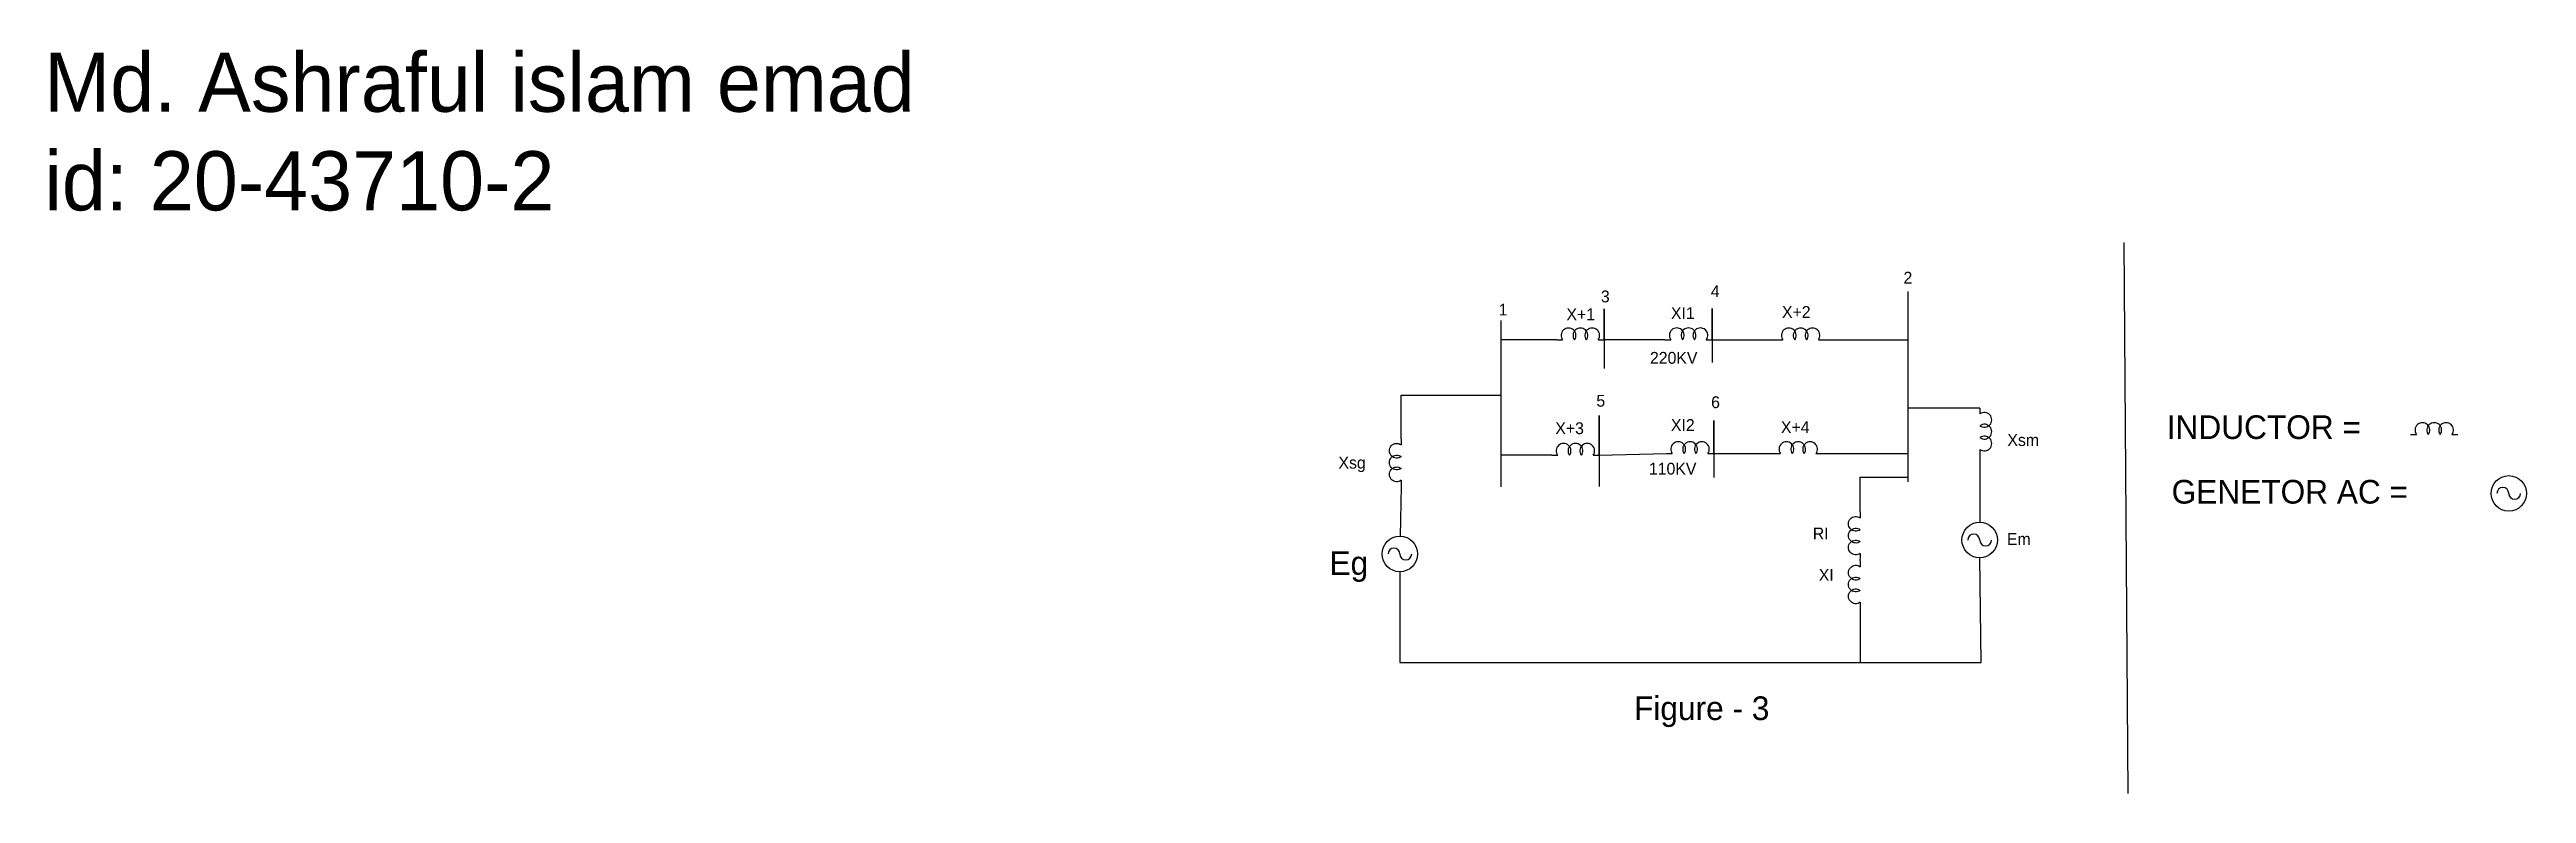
# Model space of a CAD drawing. Header units: inches. Extents: x 19.5 to 72, y 19.3 to 56.5.
# Drawn here: x 27.1 to 48.04, y 27.79 to 34.08 of the extents above; entities that cross this region are included whole.
import ezdxf

# ---------------------------------------------------------------- set-up
doc = ezdxf.new("R2010")
doc.units = ezdxf.units.IN
doc.header["$MEASUREMENT"] = 0

msp = doc.modelspace()

# ---------------------------------------------------------------- texts
at = {"attachment_point": 1}
for s, insert, char_height, width in [('Md. Ashraful islam emad\\Pid: 20-43710-2', (27.055, 34.053), 0.5, 10.28481), ('3', (40.212, 32.042), 0.1, 0.17183), ('4', (41.141, 32.086), 0.1, 0.17183), ('2', (42.77, 32.201), 0.1, 0.17183), ('1', (39.349, 31.931), 0.1, 0.17183), ('X+1', (39.921, 31.891), 0.1, 0.17183), ('XI1', (40.804, 31.901), 0.1, 0.17183), ('X+2', (41.743, 31.911), 0.1, 0.17183), ('220KV', (40.627, 31.523), 0.1, 0.17183), ('5', (40.174, 31.16), 0.1, 0.17183), ('6', (41.144, 31.148), 0.1, 0.17183), ('INDUCTOR =', (44.995, 30.987), 0.2, 2.25155), ('X+3', (39.827, 30.928), 0.1, 0.17183), ('XI2', (40.804, 30.955), 0.1, 0.17183), ('X+4', (41.734, 30.937), 0.1, 0.17183), ('Xsm', (43.648, 30.828), 0.1, 0.17183), ('Xsg', (37.994, 30.637), 0.1, 0.17183), ('110KV', (40.618, 30.586), 0.1, 0.17183), ('GENETOR AC =', (45.036, 30.441), 0.2, 2.63088), ('RI', (42.003, 30.038), 0.1, 0.17183), ('Em', (43.644, 29.991), 0.1, 0.17183), ('Eg', (37.918, 29.838), 0.2, 0.26723), ('XI', (42.054, 29.688), 0.1, 0.17183), ('Figure - 3', (40.492, 28.611), 0.2, 2.47981)]:
    msp.add_mtext(s, dxfattribs=dict(at, insert=insert, char_height=char_height, width=width))

# ---------------------------------------------------------------- blocks, each defined once
blk = doc.blocks.new('Inductor')
at = {"color": 7}
for p, q in [((0, 0), (0.05, 0)), ((0.35, 0), (0.4, 0))]:
    blk.add_line(p, q, dxfattribs=at)
for centre in [(0.1, 0.0375), (0.2, 0.0375), (0.3, 0.0375)]:
    blk.add_arc(centre, 0.0625, 323.1301, 216.8699, dxfattribs=at)

# ---------------------------------------------------------------- linework, layer by layer
for p, q in [((44.631, 32.448), (44.666, 27.79)), ((42.808, 32.033), (42.808, 30.425)), ((40.239, 31.625), (40.239, 31.886)), ((40.239, 31.886), (40.239, 31.383)), ((41.153, 31.626), (41.153, 31.89)), ((41.153, 31.89), (41.153, 31.434)), ((39.366, 31.79), (39.366, 30.383)), ((39.839, 31.625), (39.366, 31.625)), ((40.753, 31.626), (40.239, 31.625)), ((41.153, 31.626), (41.703, 31.626)), ((42.101, 31.625), (42.808, 31.625)), ((38.524, 30.788), (38.524, 31.157)), ((38.524, 31.157), (39.366, 31.157)), ((40.197, 30.649), (40.197, 30.986)), ((40.197, 30.986), (40.197, 30.386)), ((43.371, 31.049), (42.808, 31.049)), ((43.416, 31.049), (43.371, 31.049)), ((41.166, 30.663), (41.166, 30.943)), ((41.166, 30.943), (41.166, 30.462)), ((39.797, 30.649), (39.366, 30.649)), ((40.197, 30.649), (40.766, 30.663)), ((41.166, 30.663), (41.68, 30.663)), ((42.08, 30.663), (42.808, 30.663)), ((43.416, 30.649), (43.414, 30.083)), ((38.524, 30.388), (38.516, 29.965)), ((42.405, 30.17), (42.405, 30.465)), ((42.405, 30.465), (42.808, 30.465)), ((42.405, 29.757), (42.405, 29.77)), ((43.426, 28.897), (43.416, 29.783)), ((38.513, 29.665), (38.513, 28.897)), ((42.405, 29.357), (42.405, 28.897)), ((38.513, 28.897), (43.426, 28.897))]:
    msp.add_line(p, q)
at = {"color": 7}
for centre in [(47.886, 30.327), (38.513, 29.815), (43.414, 29.933)]:
    msp.add_circle(centre, 0.15, dxfattribs=at)
for centre, start, end in [((47.836, 30.327), 0, 180), ((47.936, 30.327), 180, 0), ((43.364, 29.933), 0, 180), ((38.463, 29.815), 0, 180), ((38.563, 29.815), 180, 0), ((43.464, 29.933), 180, 0)]:
    msp.add_arc(centre, 0.05, start, end, dxfattribs=at)

# ---------------------------------------------------------------- block references
for p in [(39.839, 31.625), (40.753, 31.626), (41.701, 31.625), (47.056, 30.825), (39.797, 30.649), (40.766, 30.663), (41.68, 30.663)]:
    msp.add_blockref('Inductor', p)
at = {"rotation": 270}
msp.add_blockref('Inductor', (43.416, 31.049), dxfattribs=at)
at = {"xscale": -1, "rotation": 90.00000094166403}
for p in [(38.524, 30.788), (42.405, 30.17), (42.405, 29.757)]:
    msp.add_blockref('Inductor', p, dxfattribs=at)

msp.set_redraw_order([(e.dxf.handle, doc.entitydb.next_handle()) for e in msp.query("TEXT MTEXT ATTDEF DIMENSION ARC_DIMENSION")])  # texts and dimensions are drawn at this point

doc.saveas('drawing.dxf')
